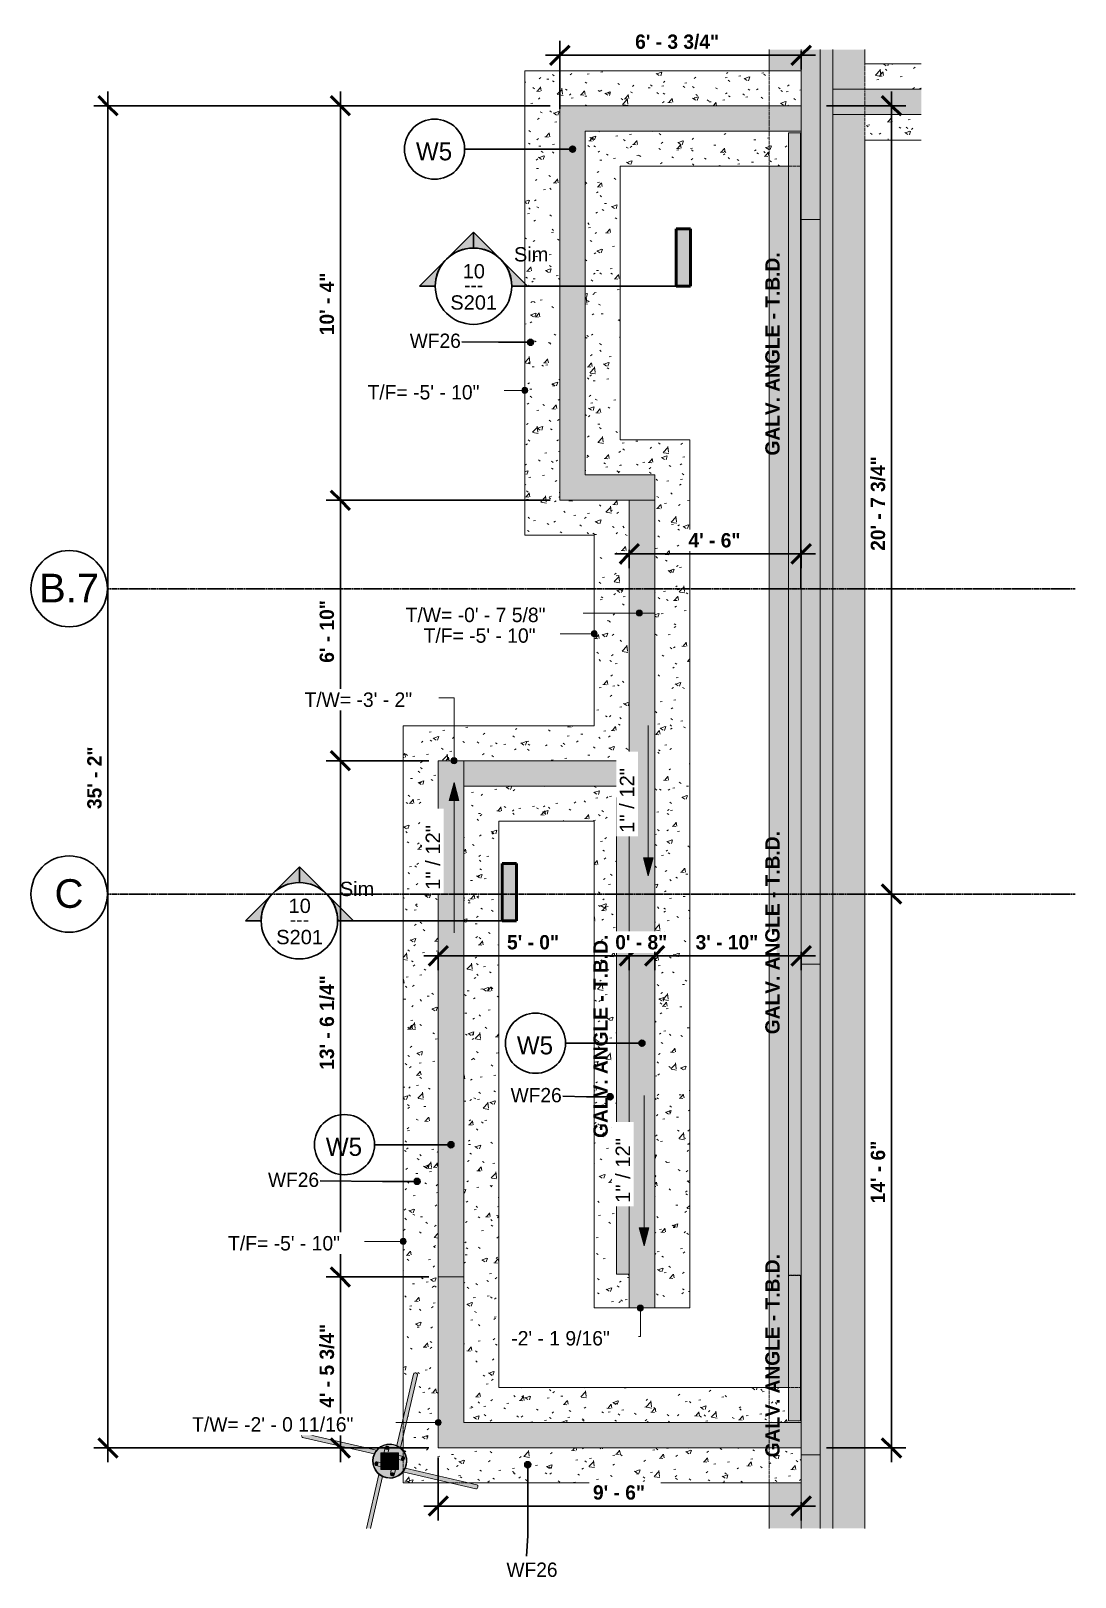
# Model space of a CAD drawing. Header units: inches. Extents: x -4071 to 5659, y -7640 to 11458.
# Drawn here: x -4071.3 to -3743.3, y 10972.5 to 11458.5 of the extents above.
import ezdxf

# ---------------------------------------------------------------- set-up
doc = ezdxf.new("R2010")
doc.units = ezdxf.units.IN
doc.header["$MEASUREMENT"] = 0
for name, pattern in [('Dash', [0.25, 0.125, -0.125]), ('Grid Line 1_2_', [0.875, 0.5, -0.125, 0.125, -0.125]), ('Hidden 1_8_', [0.1875, 0.125, -0.0625])]:
    doc.linetypes.add(name, pattern=pattern)
for name, color, linetype, lineweight in [('A-ANNO-DIMS', 211, 'Continuous', 9), ('A-ANNO-DIMS-48', 211, 'Continuous', 9), ('A-WALL', 113, 'Continuous', 18), ('A-WALL-IDEN', 211, 'Continuous', 30), ('G-ANNO-DIMS', 111, 'Continuous', 9), ('G-ANNO-SYMB', 111, 'Continuous', 30), ('S-BEAM', 12, 'Continuous', 9), ('S-BEAM-HDLN', 1, 'Dash', 9), ('S-BEAM-IDEN', 2, 'Continuous', 30), ('S-FNDN', 32, 'Continuous', 18), ('S-FNDN-HDLN', 4, 'Dash', 9), ('S-FNDN-IDEN', 2, 'Continuous', 30), ('S-GRID', 1, 'Continuous', 9), ('S-GRID-IDEN', 1, 'Continuous', 30)]:
    doc.layers.add(name, color=color, linetype=linetype, lineweight=lineweight)
doc.styles.add('Arial_1', font='arial.ttf', dxfattribs={"height": 9})
doc.styles.add('Arial_2', font='arial.ttf', dxfattribs={"height": 4.535433})
doc.styles.add('Arial_3', font='arial.ttf', dxfattribs={"height": 4.5})
doc.styles.add('Century Gothic', font='', dxfattribs={"height": 4.535433})
doc.styles.add('Century Gothic_1', font='', dxfattribs={"height": 5.669291})
doc.styles.add('Century Gothic_2', font='', dxfattribs={"height": 4.5})
doc.styles.add('Century Gothic_B', font='', dxfattribs={"height": 4.5})
doc.styles.get('Century Gothic').set_extended_font_data('Century Gothic')
doc.styles.get('Century Gothic_1').set_extended_font_data('Century Gothic')
doc.styles.get('Century Gothic_2').set_extended_font_data('Century Gothic')
doc.styles.get('Century Gothic_B').set_extended_font_data('Century Gothic', bold=True)
doc.dimstyles.new('OD__1_4__Tol__', dxfattribs={"dimscale": 12, "dimtxt": 4.698757, "dimasz": 0.5, "dimexe": 0.375, "dimexo": 0.25, "dimgap": 0.0625, "dimtad": 1, "dimrnd": 0.25, "dimzin": 1, "dimdsep": 46, "dimlunit": 4, "dimtxsty": 'Century Gothic_B', "dimblk1": 'OBLIQUE', "dimblk2": 'OBLIQUE', "dimsah": 1, "dimcen": 0.09, "dimdle": 0.375, "dimazin": 0, "dimtfac": 1, "dimtdec": 4, "dimtix": 1, "dimtmove": 0, "dimatfit": 3, "dimfxl": 1, "dimtvp": 1, "dimtfill": 1, "dimfrac": 2, "dimtolj": 1, "dimtzin": 0, "dimlwd": 30, "dimlwe": 30, "dimarcsym": 2})
pattern_1 = [(50, (0, 0), (13.77135, -1.20496), [1.44, -15.84]), (355, (0, 0), (-2.66442, 14.442176), [1.152, -12.672]), (100.451, (1.148, -0.1), (11.107076, 13.237366), [1.224, -13.462]), (46.184, (0, 3.84), (20.491284, -3.17785), [2.16, -23.76]), (96.636, (1.708, 3.575), (17.94587, 18.703152), [1.836, -20.193]), (351.184, (0, 3.84), (17.94541, 18.702614), [1.728, -19.008]), (21, (1.92, 2.88), (11.460518, -7.730365), [1.44, -15.84]), (326, (1.92, 2.88), (4.671352, 13.923149), [1.152, -12.672]), (71.451, (2.875, 2.236), (16.13207, 6.192844), [1.224, -13.462]), (37.5, (0, 0), (0.2331231, 6.3917502), [0.634, -11.885, 0.634, -12.23, -12.72]), (37.5, (0, 0), (0.2331231, 6.3917502), [-25.382, 0.634, -12.086]), (7.5, (0, 0), (5.0507295, 7.573041), [0.634, -6.701, 0.634, -11.597, -4.848]), (7.5, (0, 0), (5.0507295, 7.573041), [-19.565, 0.634, -4.214]), (327.5, (-4.282, 0), (10.2495805, -0.4328898), [0.634, -4.166, 0.634, -14.342, -19.872]), (327.5, (-4.282, 0), (10.2495805, -0.4328898), [-19.776, 0.634, -19.238]), (317.5, (-6.202, 0), (11.19739, 1.922144), [0.634, -5.606, 0.634, -9.312, -14.112]), (317.5, (-6.202, 0), (11.19739, 1.922144), [-16.186, 0.634, -13.478])]

msp = doc.modelspace()

# ---------------------------------------------------------------- texts
at = {"layer": 'S-BEAM-IDEN', "lineweight": 9, "insert": (-3840.583, 11325.037), "char_height": 4.5, "width": 77.7195, "attachment_point": 1, "rotation": 90, "style": 'Century Gothic_B'}
msp.add_mtext('GALV. ANGLE - T.B.D.', dxfattribs=at)
at = {"layer": 'S-FNDN-IDEN', "lineweight": 9, "insert": (-3921.893, 10977.105), "char_height": 4.5, "width": 19.695, "attachment_point": 1, "style": 'Century Gothic_2'}
msp.add_mtext('WF26', dxfattribs=at)
at = {"layer": 'S-GRID-IDEN', "lineweight": 9, "insert": (-4063.846, 11191.88), "char_height": 9, "width": 11.0595, "attachment_point": 1, "style": 'Arial_1'}
msp.add_mtext('C', dxfattribs=at)

# ---------------------------------------------------------------- blocks, each defined once
blk = doc.blocks.new('316600 - Special Foundations - Diamond Pier - Generic - 316600 - Special Foundations - Diamond Pier - Generic-562664-ENLARGED PLAN - RAMP')
at = {"layer": 'S-FNDN', "linetype": 'Dash', "lineweight": 9}
h = blk.add_hatch(color=9, dxfattribs=at)
h.paths.add_polyline_path([(-3958.35, 11004.96), (-3958.3, 11005.08), (-3958.21, 11005.17), (-3958.1, 11005.25), (-3957.95, 11005.29), (-3957.79, 11005.3), (-3957.63, 11005.28), (-3957.47, 11006.01), (-3957.8, 11005.95), (-3957.95, 11005.87), (-3958.12, 11005.72), (-3958.16, 11005.67), (-3958.21, 11005.54), (-3958.32, 11005.07)], flags=0)
h.paths.add_polyline_path([(-3955.72, 11013.55), (-3950.37, 11036.68), (-3950.53, 11036.7), (-3950.72, 11036.68), (-3950.86, 11036.63), (-3950.97, 11036.55), (-3951.05, 11036.45), (-3951.1, 11036.33), (-3956.28, 11013.86), (-3955.83, 11013.61)], flags=0)
h = blk.add_hatch(color=9, dxfattribs=at)
h.paths.add_polyline_path([(-3957.13, 11004.68), (-3956.92, 11005.67), (-3956.96, 11005.79), (-3957.04, 11005.88), (-3957.23, 11005.98), (-3957.37, 11006), (-3957.47, 11005.99), (-3957.63, 11005.28), (-3957.48, 11005.23), (-3957.34, 11005.15), (-3957.23, 11005.05), (-3957.16, 11004.93), (-3957.12, 11004.8)], flags=0)
h.paths.add_polyline_path([(-3955.16, 11013.19), (-3949.86, 11036.2), (-3949.9, 11036.33), (-3949.97, 11036.45), (-3950.08, 11036.55), (-3950.22, 11036.63), (-3950.37, 11036.68), (-3955.72, 11013.55), (-3955.22, 11013.25), (-3955.17, 11013.19)], flags=0)
h = blk.add_hatch(color=9, dxfattribs=at)
h.paths.add_polyline_path([(-3954.52, 11009.2), (-3954.63, 11009.25), (-3954.73, 11009.33), (-3954.8, 11009.45), (-3954.85, 11009.62), (-3954.86, 11009.75), (-3954.84, 11009.92), (-3955.57, 11010.08), (-3955.5, 11009.74), (-3955.43, 11009.6), (-3955.28, 11009.42), (-3955.19, 11009.37), (-3955.1, 11009.33), (-3954.63, 11009.23)], flags=0)
h.paths.add_polyline_path([(-3963.42, 11011.26), (-3963.23, 11011.69), (-3963.13, 11011.83), (-3986.24, 11017.18), (-3986.26, 11017.01), (-3986.24, 11016.83), (-3986.19, 11016.69), (-3986.11, 11016.58), (-3986.01, 11016.5), (-3985.89, 11016.45), (-3963.63, 11011.31)], flags=0)
h = blk.add_hatch(color=9, dxfattribs=at)
h.paths.add_polyline_path([(-3954.84, 11009.92), (-3954.79, 11010.07), (-3954.71, 11010.21), (-3954.61, 11010.31), (-3954.49, 11010.39), (-3954.32, 11010.42), (-3954.36, 11010.45), (-3955.25, 11010.63), (-3955.38, 11010.58), (-3955.46, 11010.51), (-3955.53, 11010.39), (-3955.56, 11010.19), (-3955.55, 11010.08), (-3954.86, 11009.92)], flags=0)
h.paths.add_polyline_path([(-3963.13, 11011.83), (-3962.71, 11012.38), (-3985.76, 11017.68), (-3985.89, 11017.65), (-3986.01, 11017.57), (-3986.11, 11017.47), (-3986.19, 11017.33), (-3986.24, 11017.18), (-3963.27, 11011.86)], flags=0)
h = blk.add_hatch(color=9, dxfattribs=at)
h.paths.add_polyline_path([(-3965.26, 10987.83), (-3965.23, 10987.83), (-3961.38, 11004.44), (-3961.87, 11004.73), (-3961.94, 11004.8), (-3965.85, 10987.83), (-3965.39, 10987.83)], flags=0)
h.paths.add_polyline_path([(-3959.64, 11011.98), (-3959.47, 11012.71), (-3959.63, 11012.76), (-3959.76, 11012.84), (-3959.87, 11012.94), (-3959.95, 11013.06), (-3959.98, 11013.25), (-3960, 11013.19), (-3960.18, 11012.32), (-3960.14, 11012.2), (-3960.03, 11012.09), (-3959.87, 11012.01), (-3959.76, 11011.99)], flags=0)
h = blk.add_hatch(color=9, dxfattribs=at)
h.paths.add_polyline_path([(-3964.59, 10987.83), (-3964.58, 10987.83), (-3960.84, 11004.14), (-3961.38, 11004.44), (-3965.23, 10987.83), (-3964.61, 10987.83)], flags=0)
h.paths.add_polyline_path([(-3959.64, 11011.98), (-3959.31, 11012.04), (-3959.15, 11012.12), (-3958.99, 11012.27), (-3958.93, 11012.34), (-3958.89, 11012.45), (-3958.81, 11012.92), (-3958.89, 11012.82), (-3959.01, 11012.74), (-3959.15, 11012.7), (-3959.31, 11012.69), (-3959.47, 11012.71), (-3959.63, 11012.04)], flags=0)
for points in [[(-3953.28, 11007.78), (-3953.15, 11009.31), (-3953.46, 11010.82), (-3954.18, 11012.18), (-3955.32, 11013.32), (-3956.67, 11014.05), (-3958.12, 11014.38), (-3959.66, 11014.29), (-3961.09, 11013.77), (-3962.35, 11012.84), (-3963.27, 11011.64), (-3963.82, 11010.21), (-3963.63, 11010.17), (-3963.05, 11011.61), (-3962.19, 11012.73), (-3960.99, 11013.6), (-3959.59, 11014.1), (-3958.11, 11014.19), (-3956.67, 11013.85), (-3955.37, 11013.12), (-3954.32, 11012.03), (-3953.65, 11010.75), (-3953.35, 11009.3), (-3953.48, 11007.82), (-3953.32, 11007.78)], [(-3957.7, 11006.38), (-3955.78, 11006.38), (-3955.78, 11011.61), (-3961.32, 11011.61), (-3961.32, 11006.38), (-3957.71, 11006.38)], [(-3959.31, 11012.69), (-3959.1, 11012.71), (-3959.01, 11012.74), (-3958.89, 11012.82), (-3958.81, 11012.92), (-3958.76, 11013.03), (-3958.76, 11013.18), (-3958.8, 11013.31), (-3958.86, 11013.4), (-3959.01, 11013.53), (-3959.15, 11013.6), (-3959.31, 11013.65), (-3959.51, 11013.65), (-3959.58, 11013.65), (-3959.72, 11013.6), (-3959.84, 11013.53), (-3959.95, 11013.38), (-3959.98, 11013.25), (-3959.97, 11013.16), (-3959.93, 11013.03), (-3959.84, 11012.92), (-3959.72, 11012.81), (-3959.58, 11012.74), (-3959.39, 11012.7), (-3959.32, 11012.69)], [(-3959.01, 11003.61), (-3957.45, 11003.7), (-3956.02, 11004.22), (-3954.78, 11005.12), (-3953.83, 11006.36), (-3953.28, 11007.78), (-3953.48, 11007.82), (-3954.05, 11006.38), (-3954.92, 11005.26), (-3956.12, 11004.39), (-3957.51, 11003.89), (-3958.99, 11003.8), (-3960.44, 11004.14), (-3961.74, 11004.87), (-3962.8, 11005.99), (-3963.46, 11007.24), (-3963.76, 11008.69), (-3963.63, 11010.17), (-3963.82, 11010.21), (-3963.95, 11008.68), (-3963.64, 11007.16), (-3962.91, 11005.8), (-3961.79, 11004.67), (-3960.44, 11003.94), (-3959.02, 11003.61)], [(-3962.75, 11007.57), (-3962.58, 11007.63), (-3962.5, 11007.68), (-3962.37, 11007.83), (-3962.3, 11007.97), (-3962.26, 11008.14), (-3962.24, 11008.24), (-3962.27, 11008.44), (-3962.32, 11008.56), (-3962.42, 11008.69), (-3962.52, 11008.76), (-3962.65, 11008.79), (-3962.77, 11008.78), (-3962.84, 11008.76), (-3962.99, 11008.66), (-3963.09, 11008.54), (-3963.16, 11008.4), (-3963.2, 11008.24), (-3963.21, 11008.07), (-3963.2, 11007.97), (-3963.14, 11007.8), (-3963.09, 11007.71), (-3962.94, 11007.6), (-3962.87, 11007.57), (-3962.77, 11007.57)], [(-3954.39, 11009.19), (-3954.26, 11009.23), (-3954.11, 11009.33), (-3954.01, 11009.46), (-3953.94, 11009.62), (-3953.91, 11009.7), (-3953.89, 11009.86), (-3953.92, 11010.07), (-3953.95, 11010.16), (-3954.02, 11010.28), (-3954.12, 11010.37), (-3954.23, 11010.42), (-3954.39, 11010.42), (-3954.53, 11010.36), (-3954.61, 11010.31), (-3954.73, 11010.16), (-3954.8, 11010.02), (-3954.85, 11009.82), (-3954.86, 11009.7), (-3954.85, 11009.6), (-3954.8, 11009.45), (-3954.69, 11009.3), (-3954.58, 11009.23), (-3954.46, 11009.2)], [(-3957.69, 11004.33), (-3957.48, 11004.36), (-3957.34, 11004.42), (-3957.23, 11004.5), (-3957.16, 11004.61), (-3957.13, 11004.68), (-3957.13, 11004.83), (-3957.18, 11004.96), (-3957.27, 11005.08), (-3957.39, 11005.18), (-3957.52, 11005.25), (-3957.71, 11005.29), (-3957.85, 11005.3), (-3957.97, 11005.28), (-3958.1, 11005.25), (-3958.25, 11005.13), (-3958.3, 11005.07), (-3958.35, 11004.96), (-3958.35, 11004.81), (-3958.3, 11004.67), (-3958.25, 11004.59), (-3958.14, 11004.48), (-3958, 11004.4), (-3957.79, 11004.34), (-3957.71, 11004.33)]]:
    blk.add_hatch(color=9, dxfattribs=at).paths.add_polyline_path(points, flags=0)
h = blk.add_hatch(color=9, dxfattribs=at)
h.paths.add_polyline_path([(-3953.48, 11007.82), (-3953.35, 11009.3), (-3953.65, 11010.75), (-3954.34, 11012.06), (-3955.4, 11013.14), (-3956.67, 11013.85), (-3958.12, 11014.19), (-3959.59, 11014.1), (-3960.99, 11013.6), (-3962.19, 11012.73), (-3963.11, 11011.51), (-3963.63, 11010.17), (-3961.32, 11009.64), (-3961.32, 11011.61), (-3955.78, 11011.61), (-3955.78, 11008.35), (-3953.55, 11007.84)], flags=0)
h.paths.add_polyline_path([(-3954.39, 11009.19), (-3954.64, 11009.23), (-3955.23, 11009.39), (-3955.34, 11009.47), (-3955.44, 11009.62), (-3955.52, 11009.83), (-3955.57, 11010.08), (-3955.55, 11010.31), (-3955.53, 11010.39), (-3955.44, 11010.53), (-3955.33, 11010.6), (-3955.25, 11010.63), (-3955.12, 11010.62), (-3954.12, 11010.37), (-3954.02, 11010.28), (-3953.95, 11010.16), (-3953.9, 11010.02), (-3953.9, 11009.82), (-3953.94, 11009.62), (-3954.01, 11009.46), (-3954.04, 11009.41), (-3954.15, 11009.3), (-3954.34, 11009.21)], flags=0)
h.paths.add_polyline_path([(-3959.64, 11011.98), (-3959.87, 11012.01), (-3959.95, 11012.04), (-3960.07, 11012.12), (-3960.15, 11012.2), (-3960.18, 11012.32), (-3960.18, 11012.44), (-3959.93, 11013.43), (-3959.84, 11013.53), (-3959.72, 11013.6), (-3959.51, 11013.65), (-3959.39, 11013.66), (-3959.26, 11013.64), (-3959.1, 11013.59), (-3958.97, 11013.51), (-3958.86, 11013.4), (-3958.78, 11013.25), (-3958.75, 11013.16), (-3958.78, 11012.92), (-3958.94, 11012.32), (-3959.03, 11012.21), (-3959.21, 11012.09), (-3959.39, 11012.02), (-3959.64, 11011.98)], flags=0)
h = blk.add_hatch(color=9, dxfattribs=at)
h.paths.add_polyline_path([(-3958.99, 11003.8), (-3957.51, 11003.89), (-3956.12, 11004.39), (-3954.92, 11005.26), (-3953.99, 11006.48), (-3953.48, 11007.82), (-3955.78, 11008.35), (-3955.78, 11006.38), (-3961.32, 11006.38), (-3961.32, 11009.64), (-3963.63, 11010.17), (-3963.76, 11008.69), (-3963.46, 11007.24), (-3962.77, 11005.93), (-3961.71, 11004.85), (-3960.44, 11004.14), (-3960.03, 11004.04)], flags=0)
h.paths.add_polyline_path([(-3957.69, 11004.33), (-3957.85, 11004.35), (-3958, 11004.4), (-3958.14, 11004.48), (-3958.25, 11004.59), (-3958.32, 11004.71), (-3958.36, 11004.83), (-3958.32, 11005.08), (-3958.16, 11005.67), (-3958.07, 11005.78), (-3957.9, 11005.9), (-3957.71, 11005.97), (-3957.63, 11005.99), (-3957.37, 11006), (-3957.23, 11005.98), (-3957.16, 11005.95), (-3957.04, 11005.88), (-3956.96, 11005.79), (-3956.92, 11005.67), (-3956.93, 11005.55), (-3957.18, 11004.56), (-3957.27, 11004.46), (-3957.39, 11004.39), (-3957.6, 11004.34), (-3957.66, 11004.33)], flags=0)
h.paths.add_polyline_path([(-3961.86, 11007.36), (-3961.98, 11007.37), (-3962.99, 11007.62), (-3963.09, 11007.71), (-3963.16, 11007.83), (-3963.2, 11007.97), (-3963.22, 11008.13), (-3963.2, 11008.29), (-3963.14, 11008.44), (-3963.06, 11008.58), (-3962.96, 11008.69), (-3962.77, 11008.78), (-3962.65, 11008.79), (-3962.47, 11008.76), (-3961.88, 11008.6), (-3961.77, 11008.52), (-3961.65, 11008.33), (-3961.59, 11008.16), (-3961.54, 11007.91), (-3961.56, 11007.68), (-3961.58, 11007.6), (-3961.65, 11007.48), (-3961.74, 11007.4), (-3961.85, 11007.36)], flags=0)
h = blk.add_hatch(color=9, dxfattribs=at)
h.paths.add_polyline_path([(-3931.35, 11000.31), (-3931.22, 11000.34), (-3931.1, 11000.42), (-3931, 11000.52), (-3930.92, 11000.66), (-3930.87, 11000.81), (-3953.98, 11006.16), (-3954.4, 11005.61), (-3931.47, 11000.31)], flags=0)
h.paths.add_polyline_path([(-3961.86, 11007.36), (-3961.74, 11007.4), (-3961.63, 11007.51), (-3961.58, 11007.6), (-3961.54, 11007.8), (-3961.56, 11007.91), (-3962.27, 11008.07), (-3962.32, 11007.92), (-3962.4, 11007.78), (-3962.5, 11007.68), (-3962.62, 11007.6), (-3962.75, 11007.57), (-3962.75, 11007.54), (-3961.98, 11007.37)], flags=0)
h = blk.add_hatch(color=9, dxfattribs=at)
h.paths.add_polyline_path([(-3930.87, 11000.81), (-3930.84, 11000.98), (-3930.87, 11001.16), (-3930.92, 11001.3), (-3931, 11001.41), (-3931.1, 11001.49), (-3931.22, 11001.54), (-3953.69, 11006.72), (-3953.87, 11006.3), (-3953.98, 11006.16), (-3936.49, 11002.11)], flags=0)
h.paths.add_polyline_path([(-3961.54, 11007.91), (-3961.61, 11008.25), (-3961.68, 11008.39), (-3961.83, 11008.57), (-3961.92, 11008.62), (-3962, 11008.66), (-3962.47, 11008.74), (-3962.38, 11008.66), (-3962.3, 11008.54), (-3962.26, 11008.39), (-3962.24, 11008.24), (-3962.27, 11008.07), (-3961.54, 11007.91)], flags=0)
at = {"layer": 'S-FNDN', "color": 253}
for p, q in [((-3951.09, 11036.36), (-3956.29, 11013.86)), ((-3955.16, 11013.19), (-3949.87, 11036.08)), ((-3985.92, 11016.46), (-3963.42, 11011.26)), ((-3962.71, 11012.38), (-3985.63, 11017.68)), ((-3955.78, 11011.61), (-3961.32, 11011.61)), ((-3961.32, 11011.61), (-3961.32, 11006.38)), ((-3959.97, 11013.31), (-3960.33, 11011.79)), ((-3959.03, 11011.86), (-3958.76, 11013.03)), ((-3955.78, 11006.38), (-3955.78, 11011.61)), ((-3962.87, 11007.57), (-3961.35, 11007.22)), ((-3961.41, 11008.52), (-3962.59, 11008.79)), ((-3954.23, 11010.42), (-3955.75, 11010.77)), ((-3955.67, 11009.47), (-3954.52, 11009.2)), ((-3931.19, 11001.53), (-3953.69, 11006.73)), ((-3961.94, 11004.8), (-3965.87, 10987.83)), ((-3964.58, 10987.83), (-3960.82, 11004.13)), ((-3961.32, 11006.38), (-3955.78, 11006.38)), ((-3958.08, 11006.13), (-3958.35, 11004.96)), ((-3957.13, 11004.68), (-3956.78, 11006.2)), ((-3954.4, 11005.61), (-3931.47, 11000.31))]:
    blk.add_line(p, q, dxfattribs=at)
for radius, start, end in [(5.41, 346.9807, 166.9807), (5.21, 346.9807, 166.9807), (5.41, 166.9807, 346.9807), (5.21, 166.9807, 346.9807)]:
    blk.add_arc((-3958.55, 11008.99), radius, start, end, dxfattribs=at)
for centre, major_axis, start_param, end_param in [((-3950.48, 11036.22), (-0.609, 0.141), 4.712389, 6.283185), ((-3950.48, 11036.22), (-0.609, 0.141), 3.141593, 4.712389), ((-3985.78, 11017.07), (0.141, 0.609), 1.570796, 3.141593), ((-3985.78, 11017.07), (0.141, 0.609), 0, 1.570796), ((-3959.37, 11013.17), (-0.609, 0.141), 0.015476, 1.570796), ((-3959.37, 11013.17), (-0.609, 0.141), 4.712389, 6.283185), ((-3959.37, 11013.17), (-0.609, 0.141), 1.570796, 3.126116), ((-3959.37, 11013.17), (-0.609, 0.141), 3.141593, 4.712389), ((-3962.73, 11008.18), (0.141, 0.609), 1.570796, 3.141593), ((-3962.73, 11008.18), (0.141, 0.609), 0, 1.570796), ((-3962.73, 11008.18), (0.141, 0.609), 3.157069, 4.712389), ((-3962.73, 11008.18), (0.141, 0.609), 4.712389, 6.267709), ((-3954.38, 11009.81), (0.141, 0.609), 1.570796, 3.126116), ((-3954.38, 11009.81), (0.141, 0.609), 0.015476, 1.570796), ((-3954.38, 11009.81), (0.141, 0.609), 3.141593, 4.712389), ((-3954.38, 11009.81), (0.141, 0.609), 4.712389, 6.283185), ((-3957.74, 11004.82), (-0.609, 0.141), 0, 1.570796), ((-3957.74, 11004.82), (-0.609, 0.141), 4.712389, 6.267709), ((-3957.74, 11004.82), (-0.609, 0.141), 1.570796, 3.141593), ((-3957.74, 11004.82), (-0.609, 0.141), 3.157069, 4.712389), ((-3931.33, 11000.92), (0.141, 0.609), 3.141593, 4.712389), ((-3931.33, 11000.92), (0.141, 0.609), 4.712389, 6.283185)]:
    blk.add_ellipse(centre, major_axis=major_axis, ratio=0.764544, start_param=start_param, end_param=end_param, dxfattribs=at)
blk = doc.blocks.new('L-Angle - GALV_ ANGLE - T_B_D_-1693491-ENLARGED PLAN - RAMP')
at = {"layer": 'S-BEAM', "linetype": 'Hidden 1_8_'}
blk.add_line((-3829.57, 11283.17), (-3829.57, 11426.49), dxfattribs=at)
blk = doc.blocks.new('L-Angle - GALV_ ANGLE - T_B_D_-1693364-ENLARGED PLAN - RAMP')
at = {"layer": 'S-BEAM', "linetype": 'Dash'}
for points in [[(-3887.32, 11067.77), (-3883.32, 11067.77), (-3883.32, 11217.52), (-3887.32, 11217.52), (-3887.32, 11104.03)], [(-3883.32, 11067.44), (-3883.32, 11067.77), (-3883.82, 11067.75), (-3883.57, 11067.73), (-3883.57, 11067.46), (-3883.5, 11067.45)]]:
    blk.add_hatch(color=8, dxfattribs=at).paths.add_polyline_path(points, flags=0)
at = {"layer": 'S-BEAM', "color": 143}
for p, q in [((-3887.32, 11217.52), (-3883.32, 11217.52)), ((-3887.32, 11217.52), (-3887.32, 11067.77)), ((-3883.32, 11067.77), (-3887.32, 11067.77)), ((-3887.07, 11067.75), (-3883.82, 11067.75)), ((-3883.57, 11067.73), (-3883.57, 11067.46))]:
    blk.add_line(p, q, dxfattribs=at)
for centre, start_param, end_param in [((-3887.07, 11067.77), 3.141593, 4.712389), ((-3883.82, 11067.73), 0, 1.570796), ((-3883.32, 11067.46), 3.141593, 4.712389)]:
    blk.add_ellipse(centre, major_axis=(0.25, 0), ratio=0.081776, start_param=start_param, end_param=end_param, dxfattribs=at)
blk = doc.blocks.new('L-Angle - GALV_ ANGLE - T_B_D_-1692840-ENLARGED PLAN - RAMP')
at = {"layer": 'S-BEAM', "linetype": 'Dash'}
blk.add_hatch(color=8, dxfattribs=at).paths.add_polyline_path([(-3833.32, 11021.61), (-3829.32, 11021.61), (-3829.32, 11067.36), (-3833.32, 11067.36), (-3833.32, 11032.11)], flags=0)
at = {"layer": 'S-BEAM', "color": 143}
for p in [(-3833.32, 11067.36), (-3829.32, 11021.61)]:
    blk.add_line(p, (-3833.32, 11021.61), dxfattribs=at)
at = {"layer": 'S-BEAM', "linetype": 'Hidden 1_8_'}
blk.add_line((-3829.57, 11021.61), (-3829.57, 11067.36), dxfattribs=at)
at = {"layer": 'S-BEAM-HDLN'}
for p, q in [((-3833.25, 11067.4), (-3833.32, 11067.4)), ((-3833.32, 11067.4), (-3829.32, 11067.4)), ((-3829.57, 11067.36), (-3829.57, 11067.4))]:
    blk.add_line(p, q, dxfattribs=at)
blk = doc.blocks.new('Grid - Grid Head - Circle-1738874-ENLARGED PLAN - RAMP')
at = {"layer": 'S-GRID-IDEN'}
for start, end in [(90, 270), (270, 90)]:
    blk.add_arc((-4059.26, 11187.19), 12, start, end, dxfattribs=at)
blk = doc.blocks.new('DIMBLOCK1-ENLARGED PLAN - RAMP')
at = {"layer": 'A-ANNO-DIMS-48', "lineweight": 50}
for p, q in [((-3974.05, 11066.87), (-3977.05, 11069.87)), ((-3974.05, 11066.87), (-3971.05, 11063.87)), ((-3974.05, 11013.11), (-3977.05, 11016.11)), ((-3974.05, 11013.11), (-3971.05, 11010.11))]:
    blk.add_line(p, q, dxfattribs=at)
at = {"layer": 'A-ANNO-DIMS-48', "lineweight": 30}
for p, q in [((-3946.32, 11066.87), (-3978.55, 11066.87)), ((-3974.05, 11008.61), (-3974.05, 11066.87)), ((-3974.05, 11066.87), (-3946.32, 11066.87)), ((-3946.32, 11013.11), (-3978.55, 11013.11)), ((-3974.05, 11013.11), (-3946.32, 11013.11))]:
    blk.add_line(p, q, dxfattribs=at)
at = {"layer": 'A-ANNO-DIMS-48', "color": 0, "lineweight": 30, "insert": (-3980.57, 11025.75), "char_height": 4.5, "width": 34.1891, "attachment_point": 1, "rotation": 90, "line_spacing_factor": 0.984502, "style": 'Century Gothic_B', "bg_fill": 3, "box_fill_scale": 1.25, "bg_fill_color": 256, "bg_fill_true_color": 13158600, "bg_fill_transparency": 0}
blk.add_mtext('4\' - 5 3/4"', dxfattribs=at)
blk = doc.blocks.new('_Oblique')
at = {"color": 0, "linetype": 'ByBlock', "lineweight": -2}
blk.add_line((-0.5, -0.5), (0.5, 0.5), dxfattribs=at)
blk = doc.blocks.new('DIMBLOCK2-ENLARGED PLAN - RAMP')
at = {"layer": 'A-ANNO-DIMS-48', "lineweight": 50}
for p, q in [((-3974.05, 11229.11), (-3977.05, 11232.11)), ((-3974.05, 11229.11), (-3971.05, 11226.11)), ((-3974.05, 11066.87), (-3977.05, 11069.87)), ((-3974.05, 11066.87), (-3971.05, 11063.87))]:
    blk.add_line(p, q, dxfattribs=at)
at = {"layer": 'A-ANNO-DIMS-48', "lineweight": 30}
for p, q in [((-3946.32, 11229.11), (-3978.55, 11229.11)), ((-3974.05, 11066.87), (-3974.05, 11229.11)), ((-3974.05, 11229.11), (-3946.32, 11229.11)), ((-3946.32, 11066.87), (-3978.55, 11066.87)), ((-3974.05, 11066.87), (-3946.32, 11066.87))]:
    blk.add_line(p, q, dxfattribs=at)
at = {"layer": 'A-ANNO-DIMS-48', "color": 0, "lineweight": 30, "insert": (-3980.57, 11131.99), "char_height": 4.5, "width": 38.3956, "attachment_point": 1, "rotation": 90, "line_spacing_factor": 0.984502, "style": 'Century Gothic_B', "bg_fill": 3, "box_fill_scale": 1.25, "bg_fill_color": 256, "bg_fill_true_color": 13158600, "bg_fill_transparency": 0}
blk.add_mtext('13\' - 6 1/4"', dxfattribs=at)
blk = doc.blocks.new('DIMBLOCK3-ENLARGED PLAN - RAMP')
at = {"layer": 'A-ANNO-DIMS-48', "lineweight": 50}
for p, q in [((-3974.05, 11310.99), (-3977.05, 11313.99)), ((-3974.05, 11310.99), (-3971.05, 11307.99)), ((-3974.05, 11229.11), (-3977.05, 11232.11)), ((-3974.05, 11229.11), (-3971.05, 11226.11))]:
    blk.add_line(p, q, dxfattribs=at)
at = {"layer": 'A-ANNO-DIMS-48', "lineweight": 30}
for p, q in [((-3908.12, 11310.99), (-3978.55, 11310.99)), ((-3974.05, 11229.11), (-3974.05, 11310.99)), ((-3974.05, 11310.99), (-3908.12, 11310.99)), ((-3946.32, 11229.11), (-3978.55, 11229.11)), ((-3974.05, 11229.11), (-3946.32, 11229.11))]:
    blk.add_line(p, q, dxfattribs=at)
at = {"layer": 'A-ANNO-DIMS-48', "color": 0, "lineweight": 30, "insert": (-3980.57, 11259.91), "char_height": 4.5, "width": 24.344, "attachment_point": 1, "rotation": 90, "line_spacing_factor": 0.984502, "style": 'Century Gothic_B', "bg_fill": 3, "box_fill_scale": 1.25, "bg_fill_color": 256, "bg_fill_true_color": 13158600, "bg_fill_transparency": 0}
blk.add_mtext('6\' - 10"', dxfattribs=at)
blk = doc.blocks.new('DIMBLOCK4-ENLARGED PLAN - RAMP')
at = {"layer": 'A-ANNO-DIMS-48', "lineweight": 30}
for p, q in [((-3974.05, 11310.99), (-3974.05, 11439.49)), ((-3908.12, 11434.99), (-3978.55, 11434.99)), ((-3974.05, 11434.99), (-3908.12, 11434.99)), ((-3908.12, 11310.99), (-3978.55, 11310.99)), ((-3974.05, 11310.99), (-3908.12, 11310.99))]:
    blk.add_line(p, q, dxfattribs=at)
at = {"layer": 'A-ANNO-DIMS-48', "lineweight": 50}
for p, q in [((-3974.05, 11434.99), (-3977.05, 11437.99)), ((-3974.05, 11434.99), (-3971.05, 11431.99)), ((-3974.05, 11310.99), (-3977.05, 11313.99)), ((-3974.05, 11310.99), (-3971.05, 11307.99))]:
    blk.add_line(p, q, dxfattribs=at)
at = {"layer": 'A-ANNO-DIMS-48', "color": 0, "lineweight": 30, "insert": (-3980.57, 11362.85), "char_height": 4.5, "width": 24.344, "attachment_point": 1, "rotation": 90, "line_spacing_factor": 0.984502, "style": 'Century Gothic_B', "bg_fill": 3, "box_fill_scale": 1.25, "bg_fill_color": 256, "bg_fill_true_color": 13158600, "bg_fill_transparency": 0}
blk.add_mtext('10\' - 4"', dxfattribs=at)
blk = doc.blocks.new('DIMBLOCK5-ENLARGED PLAN - RAMP')
at = {"layer": 'A-ANNO-DIMS-48', "lineweight": 30}
for p, q in [((-3943.32, 11010.11), (-3943.32, 10990.36)), ((-3943.32, 10994.86), (-3943.32, 11010.11)), ((-3947.82, 10994.86), (-3824.82, 10994.86)), ((-3829.32, 10996.1), (-3829.32, 10990.36)), ((-3829.32, 10994.86), (-3829.32, 10996.1))]:
    blk.add_line(p, q, dxfattribs=at)
at = {"layer": 'A-ANNO-DIMS-48', "lineweight": 50}
for p, q in [((-3943.32, 10994.86), (-3940.32, 10997.86)), ((-3829.32, 10994.86), (-3826.32, 10997.86)), ((-3943.32, 10994.86), (-3946.32, 10991.86)), ((-3829.32, 10994.86), (-3832.32, 10991.86))]:
    blk.add_line(p, q, dxfattribs=at)
at = {"layer": 'A-ANNO-DIMS-48', "color": 0, "lineweight": 30, "insert": (-3894.71, 11001.38), "char_height": 4.5, "width": 20.1375, "attachment_point": 1, "line_spacing_factor": 0.984502, "style": 'Century Gothic_B', "bg_fill": 3, "box_fill_scale": 1.25, "bg_fill_color": 256, "bg_fill_true_color": 13158600, "bg_fill_transparency": 0}
blk.add_mtext('9\' - 6"', dxfattribs=at)
blk = doc.blocks.new('DIMBLOCK6-ENLARGED PLAN - RAMP')
at = {"layer": 'A-ANNO-DIMS-48', "lineweight": 30}
for p, q in [((-3947.82, 11167.8), (-3883.32, 11167.8)), ((-3943.32, 11169.05), (-3943.32, 11163.3)), ((-3943.32, 11167.8), (-3943.32, 11169.05)), ((-3883.32, 11169.05), (-3883.32, 11163.3)), ((-3883.32, 11167.8), (-3883.32, 11169.05))]:
    blk.add_line(p, q, dxfattribs=at)
at = {"layer": 'A-ANNO-DIMS-48', "lineweight": 50}
for p, q in [((-3943.32, 11167.8), (-3946.32, 11164.8)), ((-3943.32, 11167.8), (-3940.32, 11170.8)), ((-3883.32, 11167.8), (-3886.32, 11164.8)), ((-3883.32, 11167.8), (-3880.32, 11170.8))]:
    blk.add_line(p, q, dxfattribs=at)
at = {"layer": 'A-ANNO-DIMS-48', "color": 0, "lineweight": 30, "insert": (-3921.71, 11174.32), "char_height": 4.5, "width": 20.1375, "attachment_point": 1, "line_spacing_factor": 0.984502, "style": 'Century Gothic_B', "bg_fill": 3, "box_fill_scale": 1.25, "bg_fill_color": 256, "bg_fill_true_color": 13158600, "bg_fill_transparency": 0}
blk.add_mtext('5\' - 0"', dxfattribs=at)
blk = doc.blocks.new('DIMBLOCK7-ENLARGED PLAN - RAMP')
at = {"layer": 'A-ANNO-DIMS-48', "lineweight": 50}
for p, q in [((-3883.32, 11167.8), (-3886.32, 11164.8)), ((-3883.32, 11167.8), (-3880.32, 11170.8)), ((-3875.32, 11167.8), (-3878.32, 11164.8)), ((-3875.32, 11167.8), (-3872.32, 11170.8))]:
    blk.add_line(p, q, dxfattribs=at)
at = {"layer": 'A-ANNO-DIMS-48', "lineweight": 30}
for p, q in [((-3883.32, 11169.05), (-3883.32, 11163.3)), ((-3883.32, 11167.8), (-3883.32, 11169.05)), ((-3883.32, 11167.8), (-3875.32, 11167.8)), ((-3875.32, 11169.05), (-3875.32, 11163.3)), ((-3875.32, 11167.8), (-3875.32, 11169.05))]:
    blk.add_line(p, q, dxfattribs=at)
at = {"layer": 'A-ANNO-DIMS-48', "color": 0, "lineweight": 30, "insert": (-3887.71, 11174.32), "char_height": 4.5, "width": 20.1375, "attachment_point": 1, "line_spacing_factor": 0.984502, "style": 'Century Gothic_B', "bg_fill": 3, "box_fill_scale": 1.25, "bg_fill_color": 256, "bg_fill_true_color": 13158600, "bg_fill_transparency": 0}
blk.add_mtext('0\' - 8"', dxfattribs=at)
blk = doc.blocks.new('DIMBLOCK8-ENLARGED PLAN - RAMP')
at = {"layer": 'A-ANNO-DIMS-48', "lineweight": 50}
for p, q in [((-3875.32, 11167.8), (-3878.32, 11164.8)), ((-3875.32, 11167.8), (-3872.32, 11170.8)), ((-3829.32, 11167.8), (-3832.32, 11164.8)), ((-3829.32, 11167.8), (-3826.32, 11170.8))]:
    blk.add_line(p, q, dxfattribs=at)
at = {"layer": 'A-ANNO-DIMS-48', "lineweight": 30}
for p, q in [((-3875.32, 11169.05), (-3875.32, 11163.3)), ((-3875.32, 11167.8), (-3875.32, 11169.05)), ((-3875.32, 11167.8), (-3824.82, 11167.8)), ((-3829.32, 11169.05), (-3829.32, 11163.3)), ((-3829.32, 11167.8), (-3829.32, 11169.05))]:
    blk.add_line(p, q, dxfattribs=at)
at = {"layer": 'A-ANNO-DIMS-48', "color": 0, "lineweight": 30, "insert": (-3862.47, 11174.32), "char_height": 4.5, "width": 24.344, "attachment_point": 1, "line_spacing_factor": 0.984502, "style": 'Century Gothic_B', "bg_fill": 3, "box_fill_scale": 1.25, "bg_fill_color": 256, "bg_fill_true_color": 13158600, "bg_fill_transparency": 0}
blk.add_mtext('3\' - 10"', dxfattribs=at)
blk = doc.blocks.new('DIMBLOCK9-ENLARGED PLAN - RAMP')
at = {"layer": 'A-ANNO-DIMS-48', "lineweight": 30}
for p, q in [((-3905.12, 11433.99), (-3905.12, 11455.34)), ((-3909.62, 11450.84), (-3824.82, 11450.84)), ((-3905.12, 11450.84), (-3905.12, 11433.99)), ((-3829.32, 11452.09), (-3829.32, 11446.34)), ((-3829.32, 11450.84), (-3829.32, 11452.09))]:
    blk.add_line(p, q, dxfattribs=at)
at = {"layer": 'A-ANNO-DIMS-48', "lineweight": 50}
for p, q in [((-3905.12, 11450.84), (-3902.12, 11453.84)), ((-3829.32, 11450.84), (-3826.32, 11453.84)), ((-3905.12, 11450.84), (-3908.12, 11447.84)), ((-3829.32, 11450.84), (-3832.32, 11447.84))]:
    blk.add_line(p, q, dxfattribs=at)
at = {"layer": 'A-ANNO-DIMS-48', "color": 0, "lineweight": 30, "insert": (-3881.47, 11457.36), "char_height": 4.5, "width": 34.1891, "attachment_point": 1, "line_spacing_factor": 0.984502, "style": 'Century Gothic_B', "bg_fill": 3, "box_fill_scale": 1.25, "bg_fill_color": 256, "bg_fill_true_color": 13158600, "bg_fill_transparency": 0}
blk.add_mtext('6\' - 3 3/4"', dxfattribs=at)
blk = doc.blocks.new('DIMBLOCK10-ENLARGED PLAN - RAMP')
at = {"layer": 'A-ANNO-DIMS-48', "lineweight": 30}
for p, q in [((-3887.82, 11294.14), (-3824.82, 11294.14)), ((-3883.32, 11295.38), (-3883.32, 11289.64)), ((-3883.32, 11294.14), (-3883.32, 11295.38)), ((-3829.32, 11295.38), (-3829.32, 11289.64)), ((-3829.32, 11294.14), (-3829.32, 11295.38))]:
    blk.add_line(p, q, dxfattribs=at)
at = {"layer": 'A-ANNO-DIMS-48', "lineweight": 50}
for p, q in [((-3883.32, 11294.14), (-3886.32, 11291.14)), ((-3883.32, 11294.14), (-3880.32, 11297.14)), ((-3829.32, 11294.14), (-3832.32, 11291.14)), ((-3829.32, 11294.14), (-3826.32, 11297.14))]:
    blk.add_line(p, q, dxfattribs=at)
at = {"layer": 'A-ANNO-DIMS-48', "color": 0, "lineweight": 30, "insert": (-3864.71, 11300.66), "char_height": 4.5, "width": 20.1375, "attachment_point": 1, "line_spacing_factor": 0.984502, "style": 'Century Gothic_B', "bg_fill": 3, "box_fill_scale": 1.25, "bg_fill_color": 256, "bg_fill_true_color": 13158600, "bg_fill_transparency": 0}
blk.add_mtext('4\' - 6"', dxfattribs=at)
blk = doc.blocks.new('DIMBLOCK11-ENLARGED PLAN - RAMP')
at = {"layer": 'A-ANNO-DIMS-48', "lineweight": 30}
for p, q in [((-3800.94, 11439.49), (-3800.94, 11187.19)), ((-3821.32, 11434.99), (-3796.44, 11434.99)), ((-3800.94, 11434.99), (-3821.32, 11434.99)), ((-3799.7, 11187.19), (-3805.44, 11187.19)), ((-3800.94, 11187.19), (-3799.7, 11187.19))]:
    blk.add_line(p, q, dxfattribs=at)
at = {"layer": 'A-ANNO-DIMS-48', "lineweight": 50}
for p, q in [((-3800.94, 11434.99), (-3803.94, 11437.99)), ((-3800.94, 11434.99), (-3797.94, 11431.99)), ((-3800.94, 11187.19), (-3803.94, 11190.19)), ((-3800.94, 11187.19), (-3797.94, 11184.19))]:
    blk.add_line(p, q, dxfattribs=at)
at = {"layer": 'A-ANNO-DIMS-48', "color": 0, "lineweight": 30, "insert": (-3807.46, 11295.09), "char_height": 4.5, "width": 38.3956, "attachment_point": 1, "rotation": 90, "line_spacing_factor": 0.984502, "style": 'Century Gothic_B', "bg_fill": 3, "box_fill_scale": 1.25, "bg_fill_color": 256, "bg_fill_true_color": 13158600, "bg_fill_transparency": 0}
blk.add_mtext('20\' - 7 3/4"', dxfattribs=at)
blk = doc.blocks.new('DIMBLOCK12-ENLARGED PLAN - RAMP')
at = {"layer": 'A-ANNO-DIMS-48', "lineweight": 30}
for p, q in [((-3799.7, 11187.19), (-3805.44, 11187.19)), ((-3800.94, 11187.19), (-3800.94, 11008.61)), ((-3800.94, 11187.19), (-3799.7, 11187.19)), ((-3821.32, 11013.11), (-3796.44, 11013.11)), ((-3800.94, 11013.11), (-3821.32, 11013.11))]:
    blk.add_line(p, q, dxfattribs=at)
at = {"layer": 'A-ANNO-DIMS-48', "lineweight": 50}
for p, q in [((-3800.94, 11187.19), (-3803.94, 11190.19)), ((-3800.94, 11187.19), (-3797.94, 11184.19)), ((-3800.94, 11013.11), (-3803.94, 11016.11)), ((-3800.94, 11013.11), (-3797.94, 11010.11))]:
    blk.add_line(p, q, dxfattribs=at)
at = {"layer": 'A-ANNO-DIMS-48', "color": 0, "lineweight": 30, "insert": (-3807.46, 11090.01), "char_height": 4.5, "width": 24.344, "attachment_point": 1, "rotation": 90, "line_spacing_factor": 0.984502, "style": 'Century Gothic_B', "bg_fill": 3, "box_fill_scale": 1.25, "bg_fill_color": 256, "bg_fill_true_color": 13158600, "bg_fill_transparency": 0}
blk.add_mtext('14\' - 6"', dxfattribs=at)
blk = doc.blocks.new('DIMBLOCK13-ENLARGED PLAN - RAMP')
at = {"layer": 'A-ANNO-DIMS-48', "lineweight": 30}
for p, q in [((-4047.06, 11439.49), (-4047.06, 11008.61)), ((-3908.12, 11434.99), (-4051.56, 11434.99)), ((-4047.06, 11434.99), (-3908.12, 11434.99)), ((-3946.32, 11013.11), (-4051.56, 11013.11)), ((-4047.06, 11013.11), (-3946.32, 11013.11))]:
    blk.add_line(p, q, dxfattribs=at)
at = {"layer": 'A-ANNO-DIMS-48', "lineweight": 50}
for p, q in [((-4047.06, 11434.99), (-4050.06, 11437.99)), ((-4047.06, 11434.99), (-4044.06, 11431.99)), ((-4047.06, 11013.11), (-4050.06, 11016.11)), ((-4047.06, 11013.11), (-4044.06, 11010.11))]:
    blk.add_line(p, q, dxfattribs=at)
at = {"layer": 'A-ANNO-DIMS-48', "color": 0, "lineweight": 30, "insert": (-4053.58, 11213.91), "char_height": 4.5, "width": 24.344, "attachment_point": 1, "rotation": 90, "line_spacing_factor": 0.984502, "style": 'Century Gothic_B', "bg_fill": 3, "box_fill_scale": 1.25, "bg_fill_color": 256, "bg_fill_true_color": 13158600, "bg_fill_transparency": 0}
blk.add_mtext('35\' - 2"', dxfattribs=at)
blk = doc.blocks.new('Wall Type - Familia4-287244-ENLARGED PLAN - RAMP')
at = {"layer": 'A-WALL-IDEN'}
blk.add_circle((-3972.77, 11108.44), 9.45, dxfattribs=at)
blk = doc.blocks.new('Section - 3_32_ x 3_8_-1738294-ENLARGED PLAN - RAMP')
at = {"layer": 'G-ANNO-SYMB', "lineweight": 9}
blk.add_hatch(color=256, dxfattribs=at).paths.add_polyline_path([(-3923.25, 11196.81), (-3923.25, 11178.81), (-3918.75, 11178.81), (-3918.75, 11196.81)], flags=0)
at = {"layer": 'G-ANNO-SYMB', "lineweight": 50}
for p, q in [((-3923.25, 11196.81), (-3918.75, 11196.81)), ((-3923.25, 11178.81), (-3923.25, 11196.81)), ((-3918.75, 11196.81), (-3918.75, 11178.81)), ((-3918.75, 11178.81), (-3923.25, 11178.81))]:
    blk.add_line(p, q, dxfattribs=at)
blk = doc.blocks.new('Section - Section Head - Filled-1738293-ENLARGED PLAN - RAMP')
at = {"layer": 'G-ANNO-SYMB', "lineweight": 9}
h = blk.add_hatch(color=256, dxfattribs=at)
edge = h.paths.add_edge_path(flags=0)
edge.add_line((-3995.42, 11187.29), (-3986.93, 11195.78))
edge.add_line((-3986.93, 11195.78), (-3986.93, 11190.81))
edge.add_arc((-3986.93, 11178.81), 12, 90, 135)
h = blk.add_hatch(color=256, dxfattribs=at)
edge = h.paths.add_edge_path(flags=0)
edge.add_arc((-3986.93, 11178.81), 12, 45, 90)
edge.add_line((-3986.93, 11190.81), (-3986.93, 11195.78))
edge.add_line((-3986.93, 11195.78), (-3978.45, 11187.29))
h = blk.add_hatch(color=256, dxfattribs=at)
edge = h.paths.add_edge_path(flags=0)
edge.add_arc((-3986.93, 11178.81), 12.02, 137.9216, 180)
edge.add_line((-3998.95, 11178.81), (-4003.9, 11178.81))
edge.add_line((-4003.9, 11178.81), (-3995.85, 11186.86))
h = blk.add_hatch(color=256, dxfattribs=at)
edge = h.paths.add_edge_path(flags=0)
edge.add_line((-3978.01, 11186.86), (-3969.96, 11178.81))
edge.add_line((-3969.96, 11178.81), (-3974.92, 11178.81))
edge.add_arc((-3986.93, 11178.81), 12.02, 0, 42.0784)
at = {"layer": 'G-ANNO-SYMB'}
for p, q in [((-3986.93, 11195.78), (-3995.42, 11187.29)), ((-3986.93, 11190.81), (-3986.93, 11195.78)), ((-3978.45, 11187.29), (-3986.93, 11195.78)), ((-3986.93, 11195.78), (-3986.93, 11190.81)), ((-3995.85, 11186.86), (-4003.9, 11178.81)), ((-3969.96, 11178.81), (-3978.01, 11186.86)), ((-4003.9, 11178.81), (-3998.95, 11178.81)), ((-3974.92, 11178.81), (-3969.96, 11178.81))]:
    blk.add_line(p, q, dxfattribs=at)
for centre, radius, start, end in [((-3986.95, 11178.81), 12, 0, 180), ((-3986.93, 11178.81), 12.02, 137.9216, 180), ((-3986.93, 11178.81), 12, 90, 135), ((-3986.93, 11178.81), 12, 45, 90), ((-3986.93, 11178.81), 12.02, 0, 42.0784), ((-3986.95, 11178.81), 12, 180, 0)]:
    blk.add_arc(centre, radius, start, end, dxfattribs=at)

# ---------------------------------------------------------------- hatches: boundary and pattern name
at = {"layer": 'A-WALL'}
for points in [[(-3791.612, 11432.189), (-3791.612, 11440.189), (-3819.324, 11440.189), (-3819.324, 11432.189)], [(-3905.124, 11426.989), (-3829.324, 11426.989), (-3829.324, 11434.989), (-3905.124, 11434.989)], [(-3905.124, 11310.989), (-3897.124, 11310.989), (-3897.124, 11426.989), (-3905.124, 11426.989), (-3905.124, 11342.523)], [(-3894.324, 11310.989), (-3875.324, 11310.989), (-3875.324, 11318.989), (-3897.124, 11318.989), (-3897.124, 11310.989)], [(-3875.324, 11275.54), (-3875.324, 11310.989), (-3883.324, 11310.989), (-3883.324, 11275.54), (-3876.574, 11275.54)], [(-3875.324, 11057.114), (-3875.324, 11275.54), (-3883.324, 11275.54), (-3883.324, 11057.114)], [(-3943.324, 11066.869), (-3935.324, 11066.869), (-3935.324, 11229.114), (-3943.324, 11229.114), (-3943.324, 11097.381)], [(-3916.124, 11221.114), (-3883.324, 11221.114), (-3883.324, 11229.114), (-3935.324, 11229.114), (-3935.324, 11221.114), (-3924.324, 11221.114)], [(-3943.324, 11021.114), (-3935.324, 11021.114), (-3935.324, 11066.869), (-3943.324, 11066.869), (-3943.324, 11032.114)], [(-3864.324, 11013.114), (-3829.324, 11013.114), (-3829.324, 11021.114), (-3943.324, 11021.114), (-3943.324, 11013.114), (-3894.324, 11013.114)]]:
    msp.add_hatch(color=256, dxfattribs=at).paths.add_polyline_path(points, flags=0)
at = {"layer": 'A-WALL-IDEN'}
h = msp.add_hatch(color=256, dxfattribs=at)
edge = h.paths.add_edge_path(flags=0)
edge.add_arc((-3901.124, 11421.326), 0.938, 0, 360)
h = msp.add_hatch(color=256, dxfattribs=at)
edge = h.paths.add_edge_path(flags=0)
edge.add_arc((-3879.324, 11140.33), 0.938, 0, 360)
at = {"layer": 'G-ANNO-DIMS'}
h = msp.add_hatch(color=256, dxfattribs=at)
edge = h.paths.add_edge_path(flags=0)
edge.add_arc((-3880.14, 11275.54), 0.938, 0, 360)
h = msp.add_hatch(color=256, dxfattribs=at)
edge = h.paths.add_edge_path(flags=0)
edge.add_arc((-3894.324, 11269.044), 0.938, 0, 360)
for points in [[(-3938.338, 11222.307), (-3939.857, 11216.638), (-3936.819, 11216.638)], [(-3877.344, 11192.968), (-3875.825, 11198.638), (-3878.863, 11198.638)], [(-3878.659, 11076.671), (-3877.14, 11082.34), (-3880.178, 11082.34)]]:
    msp.add_hatch(color=256, dxfattribs=at).paths.add_polyline_path(points, flags=0)
h = msp.add_hatch(color=256, dxfattribs=at)
edge = h.paths.add_edge_path(flags=0)
edge.add_arc((-3879.814, 11057.114), 0.938, 0, 360)
at = {"layer": 'S-BEAM'}
for points in [[(-3829.324, 11283.173), (-3829.324, 11426.489), (-3833.324, 11426.489), (-3833.324, 11283.173)], [(-3829.324, 11067.36), (-3829.324, 11283.173), (-3833.324, 11283.173), (-3833.324, 11067.36)]]:
    msp.add_hatch(color=253, dxfattribs=at).paths.add_polyline_path(points, flags=0)
at = {"layer": 'S-FNDN', "lineweight": 9}
h = msp.add_hatch(dxfattribs=at)
h.set_pattern_fill('FP_1', color=256, style=0, pattern_type=2)
h.set_pattern_definition(pattern_1)
h.paths.add_polyline_path([(-3815.092, 10987.831), (-3809.324, 10987.831), (-3809.324, 11432.189), (-3819.324, 11432.189), (-3819.324, 10987.831), (-3817.97, 10987.831)], flags=0)
h.paths.add_polyline_path([(-3839.324, 10987.831), (-3829.324, 10987.831), (-3829.324, 11002.114), (-3839.324, 11002.114)], flags=0)
h.paths.add_polyline_path([(-3833.324, 11032.114), (-3833.324, 11415.989), (-3839.324, 11415.989), (-3839.324, 11032.114)], flags=0)
h.paths.add_polyline_path([(-3819.324, 11440.189), (-3809.324, 11440.189), (-3809.324, 11452.647), (-3819.324, 11452.647)], flags=0)
h.paths.add_polyline_path([(-3839.324, 11445.989), (-3829.324, 11445.989), (-3829.324, 11452.647), (-3839.324, 11452.647)], flags=0)
at = {"layer": 'S-FNDN'}
for points in [[(-3823.324, 11399.189), (-3823.324, 11452.647), (-3829.324, 11452.647), (-3829.324, 11399.189)], [(-3819.324, 10987.831), (-3819.324, 11452.647), (-3823.324, 11452.647), (-3823.324, 10987.831)], [(-3823.324, 11165.189), (-3823.324, 11399.189), (-3829.324, 11399.189), (-3829.324, 11165.189)], [(-3829.324, 11010.989), (-3823.324, 11010.989), (-3823.324, 11165.189), (-3829.324, 11165.189), (-3829.324, 11032.114)], [(-3823.324, 10987.831), (-3823.324, 11010.989), (-3829.324, 11010.989), (-3829.324, 10987.831)]]:
    msp.add_hatch(color=256, dxfattribs=at).paths.add_polyline_path(points, flags=0)
at = {"layer": 'S-FNDN', "lineweight": 9}
h = msp.add_hatch(dxfattribs=at)
h.set_pattern_fill('FP_1', color=256, style=0, pattern_type=2)
h.set_pattern_definition(pattern_1)
h.paths.add_polyline_path([(-3894.324, 11299.989), (-3886.124, 11299.989), (-3886.124, 11310.989), (-3905.124, 11310.989), (-3905.124, 11434.989), (-3886.124, 11434.989), (-3886.124, 11445.989), (-3916.124, 11445.989), (-3916.124, 11299.989), (-3897.124, 11299.989)], flags=0)
h.paths.add_polyline_path([(-3889.13, 11318.989), (-3886.124, 11318.989), (-3886.124, 11426.989), (-3897.124, 11426.989), (-3897.124, 11318.989), (-3894.324, 11318.989)], flags=0)
h = msp.add_hatch(dxfattribs=at)
h.set_pattern_fill('FP_1', color=256, style=0, pattern_type=2)
h.set_pattern_definition(pattern_1)
h.paths.add_polyline_path([(-3833.324, 11415.989), (-3833.324, 11426.489), (-3829.324, 11426.489), (-3829.324, 11426.989), (-3886.124, 11426.989), (-3886.124, 11415.989), (-3864.324, 11415.989)], flags=0)
h.paths.add_polyline_path([(-3886.124, 11434.989), (-3829.324, 11434.989), (-3829.324, 11445.989), (-3886.124, 11445.989)], flags=0)
h = msp.add_hatch(dxfattribs=at)
h.set_pattern_fill('FP_2', color=256, style=0, pattern_type=2)
h.set_pattern_definition(pattern_1)
h.paths.add_polyline_path([(-3809.324, 11424.189), (-3791.612, 11424.189), (-3791.612, 11432.189), (-3809.324, 11432.189)], flags=0)
h.paths.add_polyline_path([(-3809.324, 11440.189), (-3791.612, 11440.189), (-3791.612, 11448.189), (-3809.324, 11448.189)], flags=0)
h = msp.add_hatch(dxfattribs=at)
h.set_pattern_fill('FP_1', color=256, style=0, pattern_type=2)
h.set_pattern_definition(pattern_1)
h.paths.add_polyline_path([(-3864.324, 11299.989), (-3864.324, 11329.989), (-3886.124, 11329.989), (-3886.124, 11318.989), (-3875.324, 11318.989), (-3875.324, 11299.989)], flags=0)
h.paths.add_polyline_path([(-3886.124, 11299.989), (-3883.324, 11299.989), (-3883.324, 11310.989), (-3886.124, 11310.989)], flags=0)
h = msp.add_hatch(dxfattribs=at)
h.set_pattern_fill('FP_1', color=256, style=0, pattern_type=2)
h.set_pattern_definition(pattern_1)
h.paths.add_polyline_path([(-3864.324, 11057.114), (-3864.324, 11299.989), (-3875.324, 11299.989), (-3875.324, 11057.114)], flags=0)
h.paths.add_polyline_path([(-3887.324, 11057.114), (-3883.324, 11057.114), (-3883.324, 11067.444), (-3883.574, 11067.464), (-3883.574, 11067.73), (-3883.647, 11067.745), (-3883.824, 11067.751), (-3887.324, 11067.771), (-3887.324, 11217.518), (-3883.324, 11217.518), (-3883.324, 11221.114), (-3894.324, 11221.114), (-3894.324, 11057.114)], flags=0)
h.paths.add_polyline_path([(-3894.324, 11229.114), (-3883.324, 11229.114), (-3883.324, 11299.989), (-3894.324, 11299.989), (-3894.324, 11240.114)], flags=0)
h = msp.add_hatch(dxfattribs=at)
h.set_pattern_fill('FP_1', color=256, style=0, pattern_type=2)
h.set_pattern_definition(pattern_1)
h.paths.add_polyline_path([(-3952.07, 11032.114), (-3951.04, 11036.474), (-3950.954, 11036.572), (-3950.835, 11036.646), (-3950.691, 11036.691), (-3950.534, 11036.703), (-3950.372, 11036.683), (-3950.219, 11036.631), (-3950.082, 11036.55), (-3949.973, 11036.447), (-3949.899, 11036.328), (-3949.864, 11036.202), (-3949.899, 11035.956), (-3950.787, 11032.114), (-3943.324, 11032.114), (-3943.324, 11229.114), (-3924.324, 11229.114), (-3924.324, 11240.114), (-3954.324, 11240.114), (-3954.324, 11032.114), (-3952.872, 11032.114)], flags=0)
h.paths.add_polyline_path([(-3935.324, 11032.114), (-3924.324, 11032.114), (-3924.324, 11221.114), (-3935.324, 11221.114), (-3935.324, 11045.933)], flags=0)
h = msp.add_hatch(dxfattribs=at)
h.set_pattern_fill('FP_1', color=256, style=0, pattern_type=2)
h.set_pattern_definition(pattern_1)
h.paths.add_polyline_path([(-3909.355, 11210.114), (-3894.324, 11210.114), (-3894.324, 11221.114), (-3924.324, 11221.114), (-3924.324, 11210.114)], flags=0)
h.paths.add_polyline_path([(-3924.324, 11229.114), (-3894.324, 11229.114), (-3894.324, 11240.114), (-3924.324, 11240.114)], flags=0)
h = msp.add_hatch(dxfattribs=at)
h.set_pattern_fill('FP_1', color=256, style=0, pattern_type=2)
h.set_pattern_definition(pattern_1)
h.paths.add_polyline_path([(-3954.324, 11002.114), (-3939.263, 11002.114), (-3954.324, 11005.597), (-3954.324, 11002.356)], flags=0)
h.paths.add_polyline_path([(-3864.324, 11002.114), (-3829.324, 11002.114), (-3829.324, 11013.114), (-3943.324, 11013.114), (-3943.324, 11032.114), (-3950.787, 11032.114), (-3954.324, 11016.82), (-3954.324, 11012.326), (-3954.181, 11012.18), (-3953.448, 11010.753), (-3953.155, 11009.292), (-3953.283, 11007.776), (-3953.688, 11006.733), (-3933.714, 11002.114), (-3894.324, 11002.114)], flags=0)
h.paths.add_polyline_path([(-3895.254, 11021.114), (-3829.324, 11021.114), (-3829.324, 11021.614), (-3833.324, 11021.614), (-3833.324, 11032.114), (-3935.324, 11032.114), (-3935.324, 11021.114), (-3924.324, 11021.114)], flags=0)
h.paths.add_polyline_path([(-3954.324, 11022.369), (-3952.07, 11032.114), (-3954.324, 11032.114), (-3954.324, 11028.659)], flags=0)
at = {"layer": 'S-FNDN-IDEN'}
h = msp.add_hatch(color=256, dxfattribs=at)
edge = h.paths.add_edge_path(flags=0)
edge.add_arc((-3889.335, 11123.52), 0.938, 0, 360)

# ---------------------------------------------------------------- linework, layer by layer
at = {"layer": 'A-WALL'}
for p, q in [((-3819.324, 11440.189), (-3791.612, 11440.189)), ((-3819.324, 11440.189), (-3819.324, 11432.189)), ((-3905.124, 11434.989), (-3829.324, 11434.989)), ((-3905.124, 11310.989), (-3905.124, 11434.989)), ((-3791.612, 11432.189), (-3819.324, 11432.189)), ((-3829.324, 11426.989), (-3897.124, 11426.989)), ((-3897.124, 11426.989), (-3897.124, 11318.989)), ((-3897.124, 11318.989), (-3875.324, 11318.989)), ((-3875.324, 11318.989), (-3875.324, 11057.114)), ((-3875.324, 11310.989), (-3905.124, 11310.989)), ((-3883.324, 11057.114), (-3883.324, 11310.989)), ((-3875.324, 11275.54), (-3883.324, 11275.54)), ((-3943.324, 11013.114), (-3943.324, 11229.114)), ((-3943.324, 11229.114), (-3883.324, 11229.114)), ((-3935.324, 11229.114), (-3935.324, 11021.114)), ((-3883.324, 11221.114), (-3935.324, 11221.114)), ((-3935.324, 11066.869), (-3943.324, 11066.869)), ((-3875.324, 11057.114), (-3883.324, 11057.114)), ((-3935.324, 11021.114), (-3829.324, 11021.114)), ((-3829.324, 11013.114), (-3943.324, 11013.114))]:
    msp.add_line(p, q, dxfattribs=at)
at = {"layer": 'A-WALL-IDEN'}
for centre in [(-3901.124, 11421.326), (-3879.324, 11140.33)]:
    msp.add_circle(centre, 0.938, dxfattribs=at)
at = {"layer": 'G-ANNO-DIMS'}
for p, q in [((-3880.14, 11275.54), (-3898.519, 11275.54)), ((-3877.344, 11240.213), (-3877.344, 11192.968)), ((-3938.338, 11222.307), (-3939.857, 11216.638)), ((-3936.819, 11216.638), (-3938.338, 11222.307)), ((-3939.857, 11216.638), (-3936.819, 11216.638)), ((-3875.825, 11198.638), (-3878.863, 11198.638)), ((-3878.863, 11198.638), (-3877.344, 11192.968)), ((-3877.344, 11192.968), (-3875.825, 11198.638)), ((-3878.659, 11123.915), (-3878.659, 11076.671)), ((-3877.14, 11082.34), (-3880.178, 11082.34)), ((-3880.178, 11082.34), (-3878.659, 11076.671)), ((-3878.659, 11076.671), (-3877.14, 11082.34)), ((-3879.814, 11057.114), (-3879.814, 11048.184)), ((-3879.814, 11048.184), (-3885.832, 11048.184))]:
    msp.add_line(p, q, dxfattribs=at)
for centre in [(-3880.14, 11275.54), (-3894.324, 11269.044), (-3879.814, 11057.114)]:
    msp.add_circle(centre, 0.938, dxfattribs=at)
at = {"layer": 'S-BEAM', "color": 143}
for p, q in [((-3833.324, 11426.489), (-3829.324, 11426.489)), ((-3833.324, 11426.489), (-3833.324, 11283.173)), ((-3829.324, 11283.173), (-3833.324, 11283.173)), ((-3833.324, 11283.173), (-3833.324, 11067.36)), ((-3833.324, 11283.173), (-3829.324, 11283.173))]:
    msp.add_line(p, q, dxfattribs=at)
at = {"layer": 'S-BEAM-HDLN'}
for p, q in [((-3833.074, 11283.183), (-3829.824, 11283.183)), ((-3829.324, 11067.316), (-3833.324, 11067.316))]:
    msp.add_line(p, q, dxfattribs=at)
at = {"layer": 'S-BEAM-HDLN', "flags": 128}
for points in [[(-3833.318, 11283.175), (-3833.251, 11283.18), (-3833.074, 11283.183)], [(-3829.824, 11283.183), (-3829.647, 11283.186), (-3829.574, 11283.193)], [(-3829.574, 11283.326), (-3829.501, 11283.333), (-3829.324, 11283.336)]]:
    msp.add_lwpolyline(points, dxfattribs=at)
at = {"layer": 'S-FNDN', "color": 253}
for p, q in [((-3839.324, 11452.647), (-3839.324, 11445.989)), ((-3809.324, 11448.189), (-3809.324, 11452.647)), ((-3916.124, 11445.989), (-3916.124, 11299.989)), ((-3829.324, 11445.989), (-3916.124, 11445.989)), ((-3791.612, 11448.189), (-3809.324, 11448.189)), ((-3809.324, 10987.831), (-3809.324, 11424.189)), ((-3809.324, 11424.189), (-3791.612, 11424.189)), ((-3886.124, 11329.989), (-3886.124, 11415.989)), ((-3886.124, 11415.989), (-3833.324, 11415.989)), ((-3839.324, 11415.989), (-3839.324, 11032.114)), ((-3864.324, 11329.989), (-3886.124, 11329.989)), ((-3864.324, 11057.114), (-3864.324, 11329.989)), ((-3916.124, 11299.989), (-3894.324, 11299.989)), ((-3894.324, 11299.989), (-3894.324, 11240.114)), ((-3894.324, 11240.114), (-3954.324, 11240.114)), ((-3954.324, 11240.114), (-3954.324, 11022.374)), ((-3924.324, 11032.114), (-3924.324, 11210.114)), ((-3924.324, 11210.114), (-3894.324, 11210.114)), ((-3894.324, 11210.114), (-3894.324, 11057.114)), ((-3883.324, 11057.114), (-3894.324, 11057.114)), ((-3864.324, 11057.114), (-3875.324, 11057.114)), ((-3833.324, 11032.114), (-3924.324, 11032.114)), ((-3954.324, 11016.814), (-3954.324, 11012.329)), ((-3954.324, 11005.597), (-3954.324, 11002.114)), ((-3954.324, 11002.114), (-3939.269, 11002.114)), ((-3933.709, 11002.114), (-3829.324, 11002.114)), ((-3839.324, 11002.114), (-3839.324, 10987.831))]:
    msp.add_line(p, q, dxfattribs=at)
at = {"layer": 'S-FNDN'}
for p, q in [((-3829.324, 10987.831), (-3829.324, 11452.647)), ((-3823.324, 11452.647), (-3823.324, 10987.831)), ((-3819.324, 11452.647), (-3819.324, 11440.189)), ((-3819.324, 11432.189), (-3819.324, 10987.831)), ((-3829.324, 11399.189), (-3823.324, 11399.189)), ((-3829.324, 11165.189), (-3823.324, 11165.189)), ((-3829.324, 11010.989), (-3823.324, 11010.989))]:
    msp.add_line(p, q, dxfattribs=at)
at = {"layer": 'S-FNDN-HDLN'}
for p, q in [((-3839.324, 11445.987), (-3839.324, 11415.991)), ((-3809.324, 11424.189), (-3809.324, 11448.189)), ((-3833.322, 11415.989), (-3829.324, 11415.989)), ((-3839.324, 11032.112), (-3839.324, 11002.116)), ((-3829.324, 11032.114), (-3833.322, 11032.114)), ((-3954.324, 11022.363), (-3954.324, 11016.826)), ((-3954.324, 11012.323), (-3954.324, 11012.036)), ((-3954.324, 11012.027), (-3954.324, 11006.036)), ((-3954.324, 11006.029), (-3954.324, 11005.716)), ((-3954.324, 11005.709), (-3954.324, 11005.599)), ((-3939.257, 11002.114), (-3933.72, 11002.114))]:
    msp.add_line(p, q, dxfattribs=at)
at = {"layer": 'S-FNDN-IDEN'}
for p, q in [((-3889.335, 11123.52), (-3896.72, 11123.52)), ((-3915.203, 10985.466), (-3915.638, 10979.105))]:
    msp.add_line(p, q, dxfattribs=at)
msp.add_circle((-3889.335, 11123.52), 0.938, dxfattribs=at)
at = {"layer": 'S-GRID', "linetype": 'Grid Line 1_2_', "lineweight": 30}
msp.add_line((-3743.276, 11187.189), (-4047.265, 11187.189), dxfattribs=at)

# ---------------------------------------------------------------- block references
at = {"layer": 'G-ANNO-SYMB'}
msp.add_blockref('Section - 3_32_ x 3_8_-1738294-ENLARGED PLAN - RAMP', (54.699, 199.451), dxfattribs=at)
at = {"layer": 'S-BEAM', "linetype": 'Hidden 1_8_'}
msp.add_blockref('L-Angle - GALV_ ANGLE - T_B_D_-1693491-ENLARGED PLAN - RAMP', (0, 0), dxfattribs=at)
at = {"layer": 'S-BEAM', "color": 143}
msp.add_blockref('L-Angle - GALV_ ANGLE - T_B_D_-1693364-ENLARGED PLAN - RAMP', (0, 0), dxfattribs=at)
at = {"layer": 'S-BEAM', "linetype": 'Dash'}
msp.add_blockref('L-Angle - GALV_ ANGLE - T_B_D_-1692840-ENLARGED PLAN - RAMP', (0, 0), dxfattribs=at)
at = {"layer": 'S-FNDN', "color": 253}
msp.add_blockref('316600 - Special Foundations - Diamond Pier - Generic - 316600 - Special Foundations - Diamond Pier - Generic-562664-ENLARGED PLAN - RAMP', (0, 0), dxfattribs=at)
at = {"layer": 'S-GRID-IDEN'}
msp.add_blockref('Grid - Grid Head - Circle-1738874-ENLARGED PLAN - RAMP', (0, 0), dxfattribs=at)

msp.set_redraw_order([(e.dxf.handle, doc.entitydb.next_handle()) for e in msp.query("TEXT MTEXT ATTDEF DIMENSION ARC_DIMENSION")])  # texts and dimensions are drawn at this point

# ---------------------------------------------------------------- next in the draw order: texts
at = {"layer": 'G-ANNO-DIMS', "char_height": 4.5354, "width": 24.32082, "attachment_point": 1, "rotation": 90, "line_spacing_factor": 0.941778, "style": 'Arial_2', "bg_fill": 3, "box_fill_scale": 1.25, "bg_fill_color": 256, "bg_fill_true_color": 13158600, "bg_fill_transparency": 0}
for insert in [(-3886.28, 11206.457), (-3887.595, 11090.16)]:
    msp.add_mtext('1" / 12"', dxfattribs=dict(at, insert=insert))
at = {"layer": 'G-ANNO-DIMS', "insert": (-3920.38, 11049.867), "char_height": 4.53543, "width": 38.75675, "attachment_point": 1, "line_spacing_factor": 0.984502, "style": 'Century Gothic', "bg_fill": 3, "box_fill_scale": 1.25, "bg_fill_color": 256, "bg_fill_true_color": 13158600, "bg_fill_transparency": 0}
msp.add_mtext('-2\' - 1 9/16"', dxfattribs=at)

# ---------------------------------------------------------------- next in the draw order: dimensions: what is measured, and where the dimension line sits
at = {"layer": 'A-ANNO-DIMS', "lineweight": 30}
dim = msp.add_linear_dim(base=(-3829.324, 11294.138), p1=(-3883.324, 11298.381), p2=(-3829.324, 11298.381), dimstyle='OD__1_4__Tol__', override={"dimpost": '<>', "dimfxl": 54}, dxfattribs=at)
dim.commit()
dim.dimension.update_dxf_attribs({"geometry": 'DIMBLOCK10-ENLARGED PLAN - RAMP', "text_midpoint": (-3856.324, 11297.251)})
dim = msp.add_linear_dim(base=(-3974.0535, 11066.8687), p1=(-3943.3237, 11013.1144), p2=(-3943.3237, 11066.8687), angle=90, dimstyle='OD__1_4__Tol__', override={"dimpost": '<>', "dimfxl": 53.754259}, dxfattribs=at)
dim.commit()
dim.dimension.update_dxf_attribs({"geometry": 'DIMBLOCK1-ENLARGED PLAN - RAMP', "text_midpoint": (-3977.5185, 11039.9915)})

# ---------------------------------------------------------------- next in the draw order: hatches: boundary and pattern name
at = {"layer": 'G-ANNO-DIMS'}
h = msp.add_hatch(color=256, dxfattribs=at)
edge = h.paths.add_edge_path(flags=0)
edge.add_arc((-3943.324, 11021.114), 0.938, 0, 360)

# ---------------------------------------------------------------- next in the draw order: linework, layer by layer
for p, q in [((-3958.86, 11021.114), (-3966.016, 11021.114)), ((-3943.324, 11021.114), (-3958.86, 11021.114))]:
    msp.add_line(p, q, dxfattribs=at)
msp.add_circle((-3943.324, 11021.114), 0.938, dxfattribs=at)

# ---------------------------------------------------------------- next in the draw order: dimensions: what is measured, and where the dimension line sits
at = {"layer": 'A-ANNO-DIMS', "lineweight": 30}
dim = msp.add_linear_dim(base=(-3974.0535, 11229.1144), p1=(-3943.3237, 11066.8687), p2=(-3943.3237, 11229.1144), angle=90, dimstyle='OD__1_4__Tol__', override={"dimpost": '<>', "dimfxl": 162.245741}, dxfattribs=at)
dim.commit()
dim.dimension.update_dxf_attribs({"geometry": 'DIMBLOCK2-ENLARGED PLAN - RAMP', "text_midpoint": (-3977.5185, 11147.9915)})
dim = msp.add_linear_dim(base=(-3829.324, 10994.859), p1=(-3943.324, 11013.114), p2=(-3829.324, 10999.101), dimstyle='OD__1_4__Tol__', override={"dimpost": '<>', "dimfxl": 114.858005}, dxfattribs=at)
dim.commit()
dim.dimension.update_dxf_attribs({"geometry": 'DIMBLOCK5-ENLARGED PLAN - RAMP', "text_midpoint": (-3886.324, 10997.972)})

# ---------------------------------------------------------------- next in the draw order: hatches: boundary and pattern name
at = {"layer": 'G-ANNO-DIMS'}
h = msp.add_hatch(color=256, dxfattribs=at)
edge = h.paths.add_edge_path(flags=0)
edge.add_arc((-3954.324, 11078.043), 0.938, 0, 360)

# ---------------------------------------------------------------- next in the draw order: linework, layer by layer
for p, q in [((-3964.535, 11078.043), (-3972.332, 11078.043)), ((-3954.324, 11078.043), (-3964.535, 11078.043))]:
    msp.add_line(p, q, dxfattribs=at)
msp.add_circle((-3954.324, 11078.043), 0.938, dxfattribs=at)

# ---------------------------------------------------------------- next in the draw order: texts
at = {"layer": 'G-ANNO-DIMS', "insert": (-3947.274, 11188.551), "char_height": 4.5354, "width": 24.32082, "attachment_point": 1, "rotation": 90, "line_spacing_factor": 0.941778, "style": 'Arial_2', "bg_fill": 3, "box_fill_scale": 1.25, "bg_fill_color": 256, "bg_fill_true_color": 13158600, "bg_fill_transparency": 0}
msp.add_mtext('1" / 12"', dxfattribs=at)
at = {"layer": 'G-ANNO-DIMS', "insert": (-4020.643, 11022.797), "char_height": 4.53543, "width": 62.85186, "attachment_point": 1, "line_spacing_factor": 0.984502, "style": 'Century Gothic', "bg_fill": 3, "box_fill_scale": 1.25, "bg_fill_color": 256, "bg_fill_true_color": 13158600, "bg_fill_transparency": 0}
msp.add_mtext('T/W= -2\' - 0 11/16"', dxfattribs=at)
at = {"layer": 'S-BEAM-IDEN', "lineweight": 9, "insert": (-3840.583, 11010.193), "char_height": 4.5, "width": 77.7195, "attachment_point": 1, "rotation": 90, "style": 'Century Gothic_B'}
msp.add_mtext('GALV. ANGLE - T.B.D.', dxfattribs=at)

# ---------------------------------------------------------------- next in the draw order: dimensions: what is measured, and where the dimension line sits
at = {"layer": 'A-ANNO-DIMS', "lineweight": 30}
dim = msp.add_linear_dim(base=(-3974.053543939, 11310.989396111), p1=(-3943.32373668, 11229.114396111), p2=(-3905.12373668, 11310.989396111), angle=90, dimstyle='OD__1_4__Tol__', override={"dimpost": '<>', "dimfxl": 90.34797}, dxfattribs=at)
dim.commit()
dim.dimension.update_dxf_attribs({"geometry": 'DIMBLOCK3-ENLARGED PLAN - RAMP', "text_midpoint": (-3977.166732263, 11270.051896111)})
dim = msp.add_linear_dim(base=(-3883.324, 11167.805), p1=(-3943.324, 11172.048), p2=(-3883.324, 11172.048), dimstyle='OD__1_4__Tol__', override={"dimpost": '<>', "dimfxl": 60}, dxfattribs=at)
dim.commit()
dim.dimension.update_dxf_attribs({"geometry": 'DIMBLOCK6-ENLARGED PLAN - RAMP', "text_midpoint": (-3913.324, 11170.918)})

# ---------------------------------------------------------------- next in the draw order: hatches: boundary and pattern name
at = {"layer": 'G-ANNO-DIMS'}
h = msp.add_hatch(color=256, dxfattribs=at)
edge = h.paths.add_edge_path(flags=0)
edge.add_arc((-3938.367, 11229.114), 0.938, 0, 360)

# ---------------------------------------------------------------- next in the draw order: linework, layer by layer
for p, q in [((-3898.519, 11275.54), (-3905.838, 11275.54)), ((-3902.921, 11269.044), (-3910.907, 11269.044)), ((-3894.324, 11269.044), (-3902.921, 11269.044)), ((-3938.367, 11248.889), (-3948.939, 11248.889)), ((-3938.367, 11229.114), (-3938.367, 11248.889)), ((-3938.338, 11175.063), (-3938.338, 11222.307))]:
    msp.add_line(p, q, dxfattribs=at)
msp.add_circle((-3938.367, 11229.114), 0.938, dxfattribs=at)

# ---------------------------------------------------------------- next in the draw order: texts
at = {"layer": 'G-ANNO-DIMS', "insert": (-4009.342, 11079.726), "char_height": 4.53543, "width": 41.71181, "attachment_point": 1, "line_spacing_factor": 0.984502, "style": 'Century Gothic', "bg_fill": 3, "box_fill_scale": 1.25, "bg_fill_color": 256, "bg_fill_true_color": 13158600, "bg_fill_transparency": 0}
msp.add_mtext('T/F= -5\' - 10"', dxfattribs=at)

# ---------------------------------------------------------------- next in the draw order: dimensions: what is measured, and where the dimension line sits
at = {"layer": 'A-ANNO-DIMS', "lineweight": 30}
dim = msp.add_linear_dim(base=(-3974.054, 11434.989), p1=(-3905.124, 11310.989), p2=(-3905.124, 11434.989), angle=90, dimstyle='OD__1_4__Tol__', override={"dimpost": '<>', "dimfxl": 124}, dxfattribs=at)
dim.commit()
dim.dimension.update_dxf_attribs({"geometry": 'DIMBLOCK4-ENLARGED PLAN - RAMP', "text_midpoint": (-3977.167, 11372.989)})
dim = msp.add_linear_dim(base=(-3875.324, 11167.805), p1=(-3883.324, 11172.048), p2=(-3875.324, 11172.048), dimstyle='OD__1_4__Tol__', override={"dimpost": '<>', "dimfxl": 8}, dxfattribs=at)
dim.commit()
dim.dimension.update_dxf_attribs({"geometry": 'DIMBLOCK7-ENLARGED PLAN - RAMP', "text_midpoint": (-3879.324, 11170.918)})

# ---------------------------------------------------------------- next in the draw order: hatches: boundary and pattern name
at = {"layer": 'G-ANNO-DIMS'}
h = msp.add_hatch(color=256, dxfattribs=at)
edge = h.paths.add_edge_path(flags=0)
edge.add_arc((-3916.124, 11345.509), 0.938, 0, 360)

# ---------------------------------------------------------------- next in the draw order: linework, layer by layer
for p, q in [((-3922.175, 11345.509), (-3928.518, 11345.509)), ((-3916.124, 11345.509), (-3922.175, 11345.509))]:
    msp.add_line(p, q, dxfattribs=at)
msp.add_circle((-3916.124, 11345.509), 0.938, dxfattribs=at)

# ---------------------------------------------------------------- next in the draw order: texts
at = {"layer": 'G-ANNO-DIMS', "char_height": 4.53543, "attachment_point": 1, "line_spacing_factor": 0.984502, "style": 'Century Gothic', "bg_fill": 3, "box_fill_scale": 1.25, "bg_fill_color": 256, "bg_fill_true_color": 13158600, "bg_fill_transparency": 0}
for s, insert, width in [('T/W= -0\' - 7 5/8"', (-3953.55, 11277.222), 54.55496), ('T/W= -3\' - 2"', (-3985.333, 11250.571), 40.97305)]:
    msp.add_mtext(s, dxfattribs=dict(at, insert=insert, width=width))
at = {"layer": 'S-BEAM-IDEN', "lineweight": 9, "insert": (-3894.583, 11110.578), "char_height": 4.5, "width": 77.7195, "attachment_point": 1, "rotation": 90, "style": 'Century Gothic_B'}
msp.add_mtext('GALV. ANGLE - T.B.D.', dxfattribs=at)

# ---------------------------------------------------------------- next in the draw order: dimensions: what is measured, and where the dimension line sits
at = {"layer": 'A-ANNO-DIMS', "lineweight": 30}
for base, p1, p2, override, picture, middle in [((-3829.324, 11450.845), (-3905.124, 11430.989), (-3829.324, 11455.088), {"dimpost": '<>', "dimfxl": 79.53845}, 'DIMBLOCK9-ENLARGED PLAN - RAMP', (-3867.224, 11454.31)), ((-3829.324, 11167.805), (-3875.324, 11172.048), (-3829.324, 11172.048), {"dimpost": '<>', "dimfxl": 46}, 'DIMBLOCK8-ENLARGED PLAN - RAMP', (-3852.324, 11170.918))]:
    dim = msp.add_linear_dim(base=base, p1=p1, p2=p2, dimstyle='OD__1_4__Tol__', override=override, dxfattribs=at)
    dim.commit()
    dim.dimension.update_dxf_attribs({"geometry": picture, "text_midpoint": middle})

# ---------------------------------------------------------------- next in the draw order: texts
at = {"layer": 'G-ANNO-DIMS', "char_height": 4.53543, "width": 41.71181, "attachment_point": 1, "line_spacing_factor": 0.984502, "style": 'Century Gothic', "bg_fill": 3, "box_fill_scale": 1.25, "bg_fill_color": 256, "bg_fill_true_color": 13158600, "bg_fill_transparency": 0}
for insert in [(-3965.528, 11347.192), (-3947.917, 11270.726)]:
    msp.add_mtext('T/F= -5\' - 10"', dxfattribs=dict(at, insert=insert))
at = {"layer": 'S-BEAM-IDEN', "lineweight": 9, "insert": (-3840.583, 11143.156), "char_height": 4.5, "width": 77.7195, "attachment_point": 1, "rotation": 90, "style": 'Century Gothic_B'}
msp.add_mtext('GALV. ANGLE - T.B.D.', dxfattribs=at)

# ---------------------------------------------------------------- next in the draw order: dimensions: what is measured, and where the dimension line sits
at = {"layer": 'A-ANNO-DIMS', "lineweight": 30}
dim = msp.add_linear_dim(base=(-3800.942, 11187.189), p1=(-3824.324, 11434.989), p2=(-3796.7, 11187.189), angle=90, dimstyle='OD__1_4__Tol__', override={"dimpost": '<>', "dimfxl": 249.334967}, dxfattribs=at)
dim.commit()
dim.dimension.update_dxf_attribs({"geometry": 'DIMBLOCK11-ENLARGED PLAN - RAMP', "text_midpoint": (-3804.407, 11311.089)})

# ---------------------------------------------------------------- next in the draw order: dimensions: what is measured, and where the dimension line sits
for base, p1, p2, override, picture, middle in [((-4047.062780298, 11013.114396111), (-3905.12373668, 11434.989396111), (-3943.32373668, 11013.114396111), {"dimpost": '<>', "dimfxl": 423.600939}, 'DIMBLOCK13-ENLARGED PLAN - RAMP', (-4050.175968622, 11224.051896111)), ((-3800.942370676, 11013.114396111), (-3796.699729989, 11187.189396111), (-3824.32373668, 11013.114396111), {"dimpost": '<>', "dimfxl": 176.253202}, 'DIMBLOCK12-ENLARGED PLAN - RAMP', (-3804.055559001, 11100.151896111))]:
    dim = msp.add_linear_dim(base=base, p1=p1, p2=p2, angle=90, dimstyle='OD__1_4__Tol__', override=override, dxfattribs=at)
    dim.commit()
    dim.dimension.update_dxf_attribs({"geometry": picture, "text_midpoint": middle})

# ---------------------------------------------------------------- next in the draw order: hatches: boundary and pattern name
at = {"layer": 'A-WALL-IDEN'}
h = msp.add_hatch(color=256, dxfattribs=at)
edge = h.paths.add_edge_path(flags=0)
edge.add_arc((-3939.324, 11108.438), 0.938, 0, 360)
at = {"layer": 'S-FNDN-IDEN'}
h = msp.add_hatch(color=256, dxfattribs=at)
edge = h.paths.add_edge_path(flags=0)
edge.add_arc((-3914.341, 11360.616), 0.938, 0, 360)
h = msp.add_hatch(color=256, dxfattribs=at)
edge = h.paths.add_edge_path(flags=0)
edge.add_arc((-3949.961, 11096.92), 0.938, 0, 360)
h = msp.add_hatch(color=256, dxfattribs=at)
edge = h.paths.add_edge_path(flags=0)
edge.add_arc((-3915.203, 11007.872), 0.938, 0, 360)

# ---------------------------------------------------------------- next in the draw order: linework, layer by layer
at = {"layer": 'A-WALL-IDEN'}
for p, q in [((-3920.021, 11421.326), (-3935.023, 11421.326)), ((-3901.124, 11421.326), (-3920.021, 11421.326)), ((-3879.324, 11140.33), (-3903.324, 11140.33)), ((-3939.324, 11108.438), (-3963.324, 11108.438))]:
    msp.add_line(p, q, dxfattribs=at)
msp.add_circle((-3939.324, 11108.438), 0.938, dxfattribs=at)
at = {"layer": 'G-ANNO-SYMB'}
for p, q in [((-3920.233, 11378.258), (-3868.553, 11378.258)), ((-3974.932, 11178.806), (-3923.252, 11178.806))]:
    msp.add_line(p, q, dxfattribs=at)
at = {"layer": 'S-FNDN-IDEN'}
for p, q in [((-3924.395, 11360.616), (-3935.893, 11360.739)), ((-3914.341, 11360.616), (-3924.395, 11360.616)), ((-3896.72, 11123.52), (-3904.193, 11123.643)), ((-3960.876, 11096.92), (-3980.417, 11097.043)), ((-3949.961, 11096.92), (-3960.876, 11096.92)), ((-3915.203, 11007.872), (-3915.203, 10985.466))]:
    msp.add_line(p, q, dxfattribs=at)
for centre in [(-3914.341, 11360.616), (-3949.961, 11096.92), (-3915.203, 11007.872)]:
    msp.add_circle(centre, 0.938, dxfattribs=at)
at = {"layer": 'S-GRID', "linetype": 'Grid Line 1_2_', "lineweight": 30}
msp.add_line((-3743.276, 11283.189), (-4047.265, 11283.189), dxfattribs=at)

# ---------------------------------------------------------------- next in the draw order: block references
at = {"layer": 'A-WALL-IDEN'}
for p in [(28.3, 312.888), (60, 31.892), (0, 0)]:
    msp.add_blockref('Wall Type - Familia4-287244-ENLARGED PLAN - RAMP', p, dxfattribs=at)
at = {"layer": 'G-ANNO-SYMB'}
for name, p in [('Section - Section Head - Filled-1738293-ENLARGED PLAN - RAMP', (54.699, 199.451)), ('Section - 3_32_ x 3_8_-1738294-ENLARGED PLAN - RAMP', (0, 0)), ('Section - Section Head - Filled-1738293-ENLARGED PLAN - RAMP', (0, 0))]:
    msp.add_blockref(name, p, dxfattribs=at)
at = {"layer": 'S-GRID-IDEN'}
msp.add_blockref('Grid - Grid Head - Circle-1738874-ENLARGED PLAN - RAMP', (0, 96), dxfattribs=at)

# ---------------------------------------------------------------- next in the draw order: texts
at = {"layer": 'A-WALL-IDEN', "lineweight": 9, "char_height": 5.6693, "width": 14.3925, "attachment_point": 1, "style": 'Century Gothic_1'}
for insert in [(-3950.325, 11423.486), (-3918.625, 11142.49), (-3978.625, 11110.598)]:
    msp.add_mtext('W5', dxfattribs=dict(at, insert=insert))
at = {"layer": 'G-ANNO-SYMB', "lineweight": 9, "char_height": 4.5, "attachment_point": 1}
for s, insert, width, style in [('Sim', (-3919.542, 11390.528), 13.332, 'Arial_3'), ('10', (-3935.641, 11385.212), 8.484, 'Arial_3'), ('---', (-3935.219, 11380.959), 7.7265, 'Century Gothic_2'), ('S201', (-3939.515, 11375.394), 17.877, 'Arial_3'), ('Sim', (-3974.241, 11191.077), 13.332, 'Arial_3'), ('10', (-3990.34, 11185.761), 8.484, 'Arial_3'), ('---', (-3989.918, 11181.507), 7.7265, 'Century Gothic_2'), ('S201', (-3994.214, 11175.943), 17.877, 'Arial_3')]:
    msp.add_mtext(s, dxfattribs=dict(at, insert=insert, width=width, style=style))
at = {"layer": 'S-FNDN-IDEN', "lineweight": 9, "char_height": 4.5, "width": 19.695, "attachment_point": 1, "style": 'Century Gothic_2'}
for insert in [(-3952.277, 11363.358), (-3920.577, 11126.261), (-3996.801, 11099.661)]:
    msp.add_mtext('WF26', dxfattribs=dict(at, insert=insert))
at = {"layer": 'S-GRID-IDEN', "lineweight": 9, "insert": (-4068.722, 11287.88), "char_height": 9, "width": 22.8765, "attachment_point": 1, "style": 'Arial_1'}
msp.add_mtext('B.7', dxfattribs=at)

doc.saveas('drawing.dxf')
